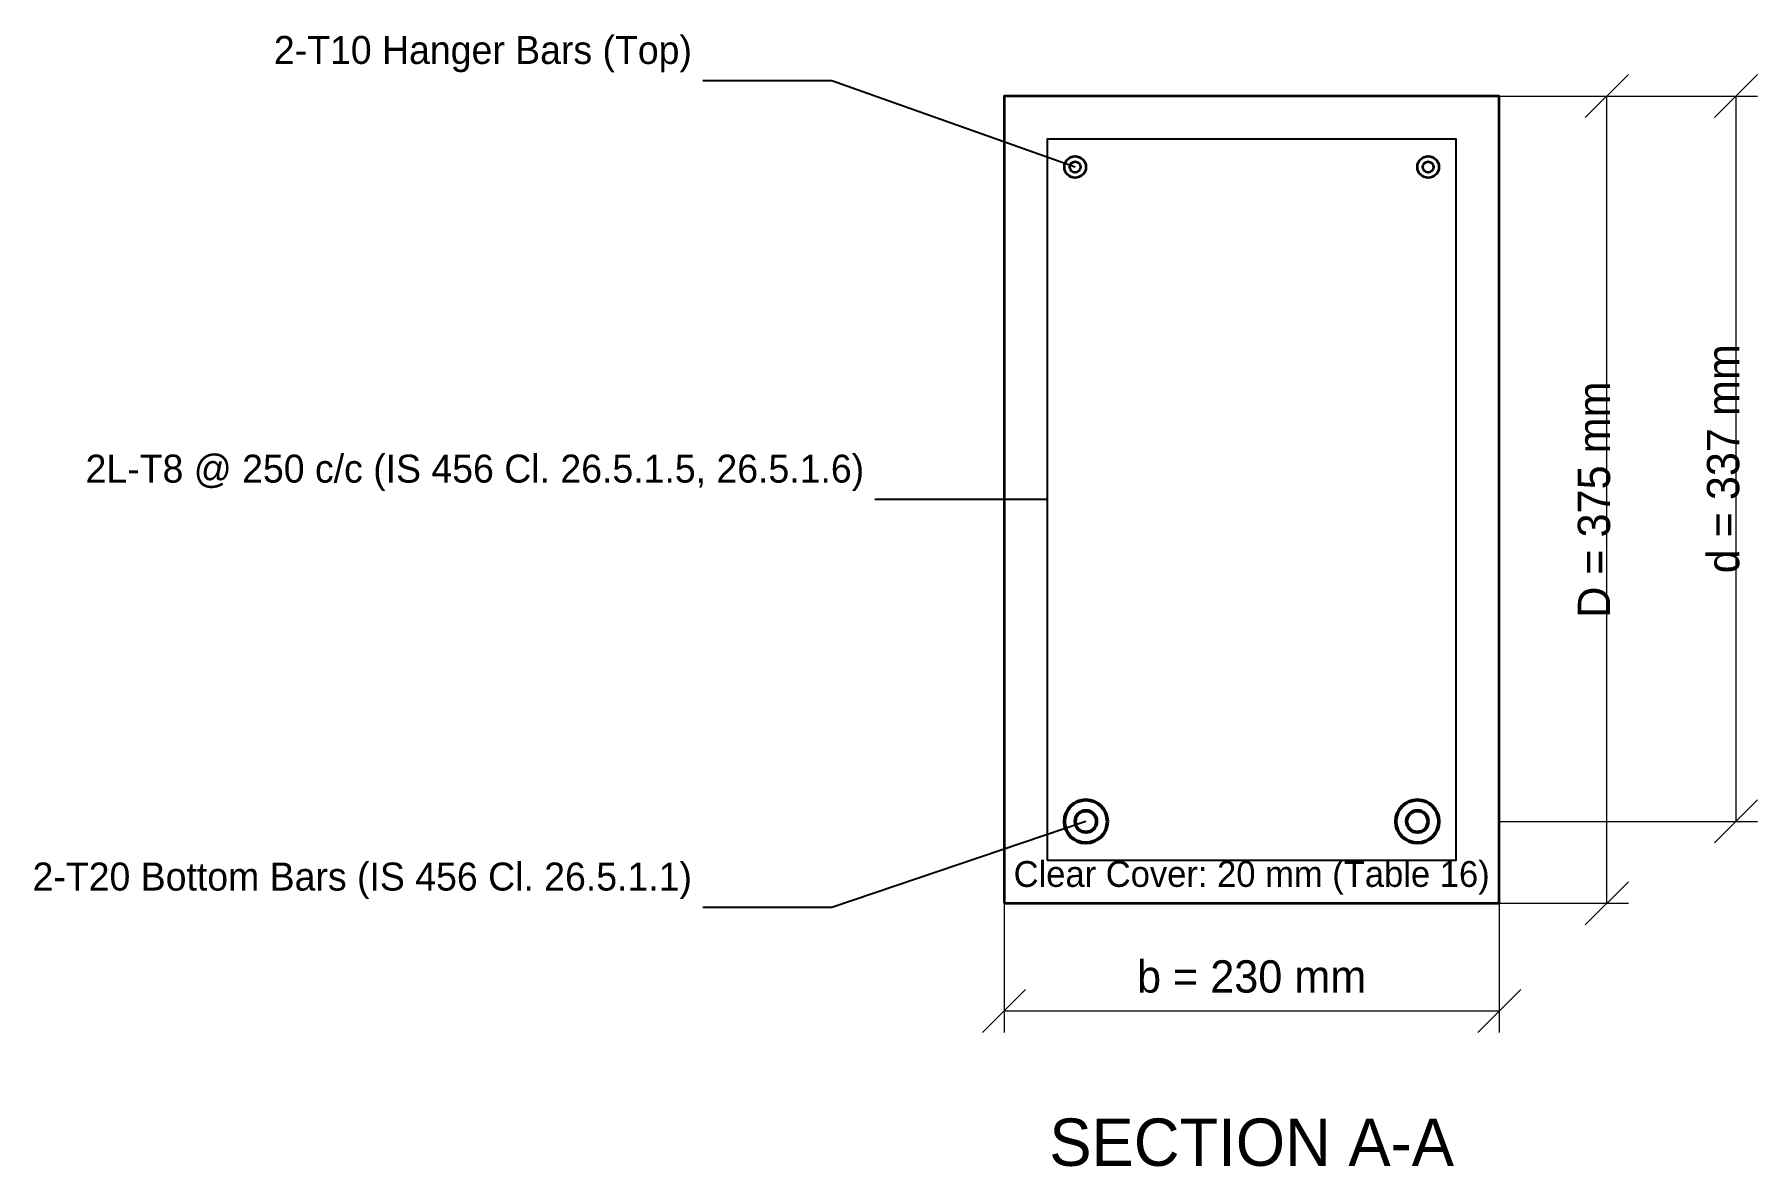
# Model space of a CAD drawing. Header units: millimetres. Extents: x -450 to 5340, y -698 to 446.
# Drawn here: x -450 to 350, y -122 to 404 of the extents above; entities that cross this region are included whole.
import ezdxf
from ezdxf.enums import TextEntityAlignment as Align

# ---------------------------------------------------------------- set-up
doc = ezdxf.new("R2010")
doc.units = ezdxf.units.MM
for name, color, linetype, lineweight in [('ANNOTATIONS', 6, 'Continuous', 25), ('DIMENSIONS', 2, 'Continuous', 18), ('OUTLINE', 7, 'Continuous', 35), ('REBAR_MAIN', 1, 'Continuous', 50), ('REBAR_TOP', 3, 'Continuous', 35), ('STIRRUPS', 4, 'Continuous', 25)]:
    doc.layers.add(name, color=color, linetype=linetype, lineweight=lineweight)

msp = doc.modelspace()

# ---------------------------------------------------------------- texts
at = {"layer": 'ANNOTATIONS'}
for s, p in [('2-T10 Hanger Bars (Top)', (-145, 386)), ('2L-T8 @ 250 c/c (IS 456 Cl. 26.5.1.5, 26.5.1.6)', (-65, 191.5)), ('2-T20 Bottom Bars (IS 456 Cl. 26.5.1.1)', (-145, 2))]:
    msp.add_text(s, height=13, dxfattribs=at).set_placement(p, align=Align.BOTTOM_RIGHT)
msp.add_text('Clear Cover: 20 mm (Table 16)', height=12, dxfattribs=at).set_placement((115, 4), align=Align.BOTTOM_CENTER)
msp.add_text('SECTION A-A', height=22, dxfattribs=at).set_placement((115, -100), align=Align.TOP_CENTER)
at = {"layer": 'DIMENSIONS'}
for s, p in [('d = 337 mm', (346, 206.5)), ('D = 375 mm', (286, 187.5))]:
    msp.add_text(s, height=15, rotation=90, dxfattribs=at).set_placement(p, align=Align.BOTTOM_CENTER)
msp.add_text('b = 230 mm', height=15, dxfattribs=at).set_placement((115, -46), align=Align.BOTTOM_CENTER)

# ---------------------------------------------------------------- linework, layer by layer
at = {"layer": 'ANNOTATIONS'}
for p, q in [((-80, 382), (-140, 382)), ((33, 342), (-80, 382)), ((20, 187.5), (-60, 187.5)), ((38, 38), (-80, -2)), ((-80, -2), (-140, -2))]:
    msp.add_line(p, q, dxfattribs=at)
at = {"layer": 'DIMENSIONS'}
for p, q in [((270, 365), (290, 385)), ((330, 365), (350, 385)), ((230, 375), (290, 375)), ((230, 375), (350, 375)), ((280, 0), (280, 375)), ((340, 38), (340, 375)), ((330, 28), (350, 48)), ((230, 38), (350, 38)), ((270, -10), (290, 10)), ((0, 0), (0, -60)), ((230, 0), (230, -60)), ((230, 0), (290, 0)), ((-10, -60), (10, -40)), ((220, -60), (240, -40)), ((0, -50), (230, -50))]:
    msp.add_line(p, q, dxfattribs=at)
at = {"layer": 'OUTLINE'}
msp.add_lwpolyline([(0, 0), (230, 0), (230, 375), (0, 375), (0, 0)], close=True, dxfattribs=at)
at = {"layer": 'REBAR_MAIN'}
for centre, radius in [((38, 38), 10), ((38, 38), 5), ((192, 38), 10), ((192, 38), 5)]:
    msp.add_circle(centre, radius, dxfattribs=at)
at = {"layer": 'REBAR_TOP'}
for centre, radius in [((33, 342), 5), ((33, 342), 2.5), ((197, 342), 5), ((197, 342), 2.5)]:
    msp.add_circle(centre, radius, dxfattribs=at)
at = {"layer": 'STIRRUPS'}
msp.add_lwpolyline([(20, 20), (210, 20), (210, 355), (20, 355), (20, 20)], close=True, dxfattribs=at)

msp.set_redraw_order([(e.dxf.handle, doc.entitydb.next_handle()) for e in msp.query("TEXT MTEXT ATTDEF DIMENSION ARC_DIMENSION")])  # texts and dimensions are drawn at this point

doc.saveas('drawing.dxf')
